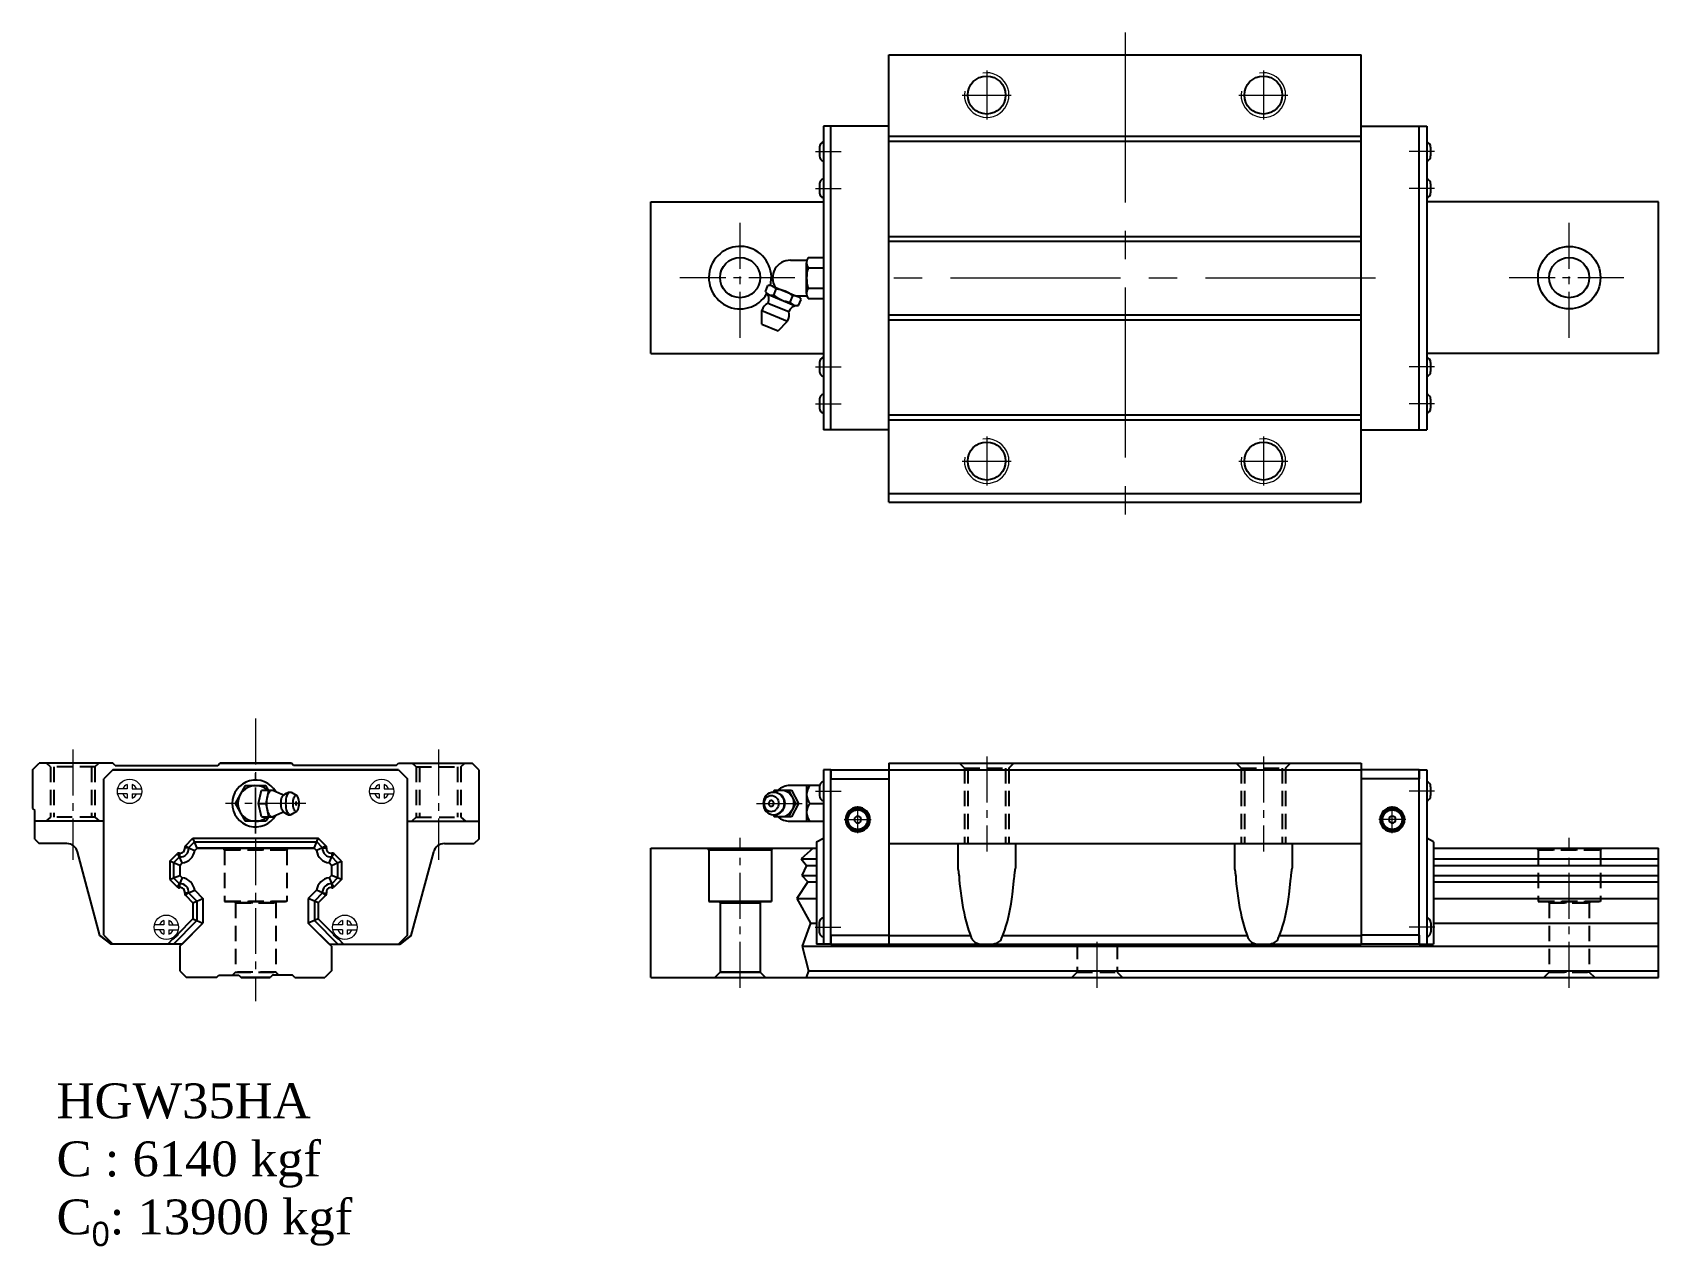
# Model space of a CAD drawing. Extents: x -50 to 314, y -68 to 204.
import ezdxf

# ---------------------------------------------------------------- set-up
doc = ezdxf.new("R2010")
doc.units = 0
doc.header["$LTSCALE"] = 2
doc.header["$MEASUREMENT"] = 0
doc.header["$PDSIZE"] = 0.001
doc.linetypes.add('CENTER2', pattern=[28.575, 19.05, -3.175, 3.175, -3.175])
doc.linetypes.add('DASHED2', pattern=[9.525, 6.35, -3.175])
doc.layers.get('0').update_dxf_attribs({"linetype": 'CONTINUOUS'})
for name, color, linetype, lineweight in [('0.15', 3, 'CONTINUOUS', 15), ('CENTER', 4, 'CENTER2', 20), ('中心線', 4, 'CENTER2', 20), ('指線', 3, 'CONTINUOUS', 15)]:
    doc.layers.add(name, color=color, linetype=linetype, lineweight=lineweight)
doc.layers.add('建構線', color=1, linetype='CONTINUOUS')
doc.layers.add('虛線', color=6, linetype='DASHED2', plot=False)

msp = doc.modelspace()

# ---------------------------------------------------------------- texts
at = {"insert": (-44.61, -31.23), "char_height": 7.8, "width": 100.6095, "attachment_point": 1}
msp.add_mtext('\\A1;{\\fTimes New Roman|b0|i0|c0|p18;HGW35HA\\PC : 6140 kgf\\PC\\fProxy 1|b0|i0|c0|p0;\\H0.7x;\\S^ 0;\\fTimes New Roman|b0|i0|c0|p18;\\H1.429x;: 13900 kgf}', dxfattribs=at)

# ---------------------------------------------------------------- blocks, each defined once
blk = doc.blocks.new('HGW35HA_F')
at = {"ltscale": 0.27}
for p, q in [((-52.9, 40.5), (-52.9, 0)), ((-52.9, 40.5, 6.25), (52.9, 40.5, 6.25)), ((52.9, 40.5), (52.9, 0)), ((-65.9, 39), (-52.9, 39)), ((-65.9, 0), (-65.9, 39)), ((-65.9, 37), (-52.9, 37)), ((-52.9, 39, 6.25), (52.9, 39, 6.25)), ((65.9, 39), (52.9, 39)), ((65.9, 37), (52.9, 37)), ((65.9, 0), (65.9, 39)), ((-52.9, 22.5), (52.9, 22.5)), ((-37.45, 22.5), (-37.45, 16.97)), ((-24.55, 22.5), (-24.55, 16.97)), ((24.55, 22.5), (24.55, 16.97)), ((37.45, 22.5), (37.45, 16.97)), ((-65.9, 2), (-52.9, 2)), ((-65.9, 0), (-52.9, 0)), ((-52.9, 1.93), (-34.63, 1.93)), ((-52.9, 0), (52.9, 0)), ((-27.37, 1.93), (27.37, 1.93)), ((34.63, 1.93), (52.9, 1.93)), ((65.9, 2), (52.9, 2)), ((65.9, 0), (52.9, 0))]:
    blk.add_line(p, q, dxfattribs=at)
for points in [[(-37.45, 16.92), (-37.44, 16.84), (-37.43, 16.72), (-37.42, 16.67), (-37.38, 16.48), (-37.35, 16.3), (-37.29, 15.96), (-37.24, 15.57), (-37.22, 15.43), (-37.2, 15.19), (-37.18, 14.95), (-37.14, 14.46), (-37.06, 13.51), (-36.88, 11.93), (-36.67, 10.3), (-36.58, 9.76), (-36.32, 8.19), (-36.08, 6.98), (-35.87, 6.04), (-35.61, 4.97), (-35.38, 4.15), (-35.07, 3.14), (-34.8, 2.37), (-34.44, 1.45), (-34.35, 1.24), (-34.3, 1.13), (-34.23, 1), (-34.06, 0.77), (-33.9, 0.61), (-33.67, 0.44), (-33.36, 0.27), (-33.11, 0.17), (-32.74, 0.05), (-32.46, 0)], [(-29.6, -0.02), (-29.17, 0.08), (-28.79, 0.21), (-28.51, 0.33), (-28.31, 0.46), (-28.07, 0.64), (-27.91, 0.81), (-27.75, 1.03), (-27.7, 1.14), (-27.65, 1.25), (-27.29, 2.12), (-26.93, 3.13), (-26.68, 3.92), (-26.37, 5.05), (-26.04, 6.42), (-25.81, 7.5), (-25.53, 9.03), (-25.29, 10.61), (-25.22, 11.14), (-25.04, 12.62), (-24.88, 14.15), (-24.84, 14.66), (-24.8, 15.12), (-24.79, 15.33), (-24.77, 15.54), (-24.72, 15.89), (-24.67, 16.2), (-24.65, 16.3), (-24.61, 16.53), (-24.58, 16.69), (-24.56, 16.83), (-24.55, 16.86), (-24.55, 16.94), (-24.56, 16.97), (-24.56, 16.97)], [(24.55, 16.92), (24.56, 16.84), (24.57, 16.72), (24.58, 16.67), (24.62, 16.48), (24.65, 16.3), (24.71, 15.96), (24.76, 15.57), (24.78, 15.43), (24.8, 15.19), (24.82, 14.95), (24.86, 14.46), (24.94, 13.51), (25.12, 11.93), (25.33, 10.3), (25.42, 9.76), (25.68, 8.19), (25.92, 6.98), (26.13, 6.04), (26.39, 4.97), (26.62, 4.15), (26.93, 3.14), (27.2, 2.37), (27.56, 1.45), (27.65, 1.24), (27.7, 1.13), (27.77, 1), (27.94, 0.77), (28.1, 0.61), (28.33, 0.44), (28.64, 0.27), (28.89, 0.17), (29.26, 0.05), (29.54, 0)], [(32.48, 0), (32.83, 0.08), (33.21, 0.21), (33.49, 0.33), (33.69, 0.46), (33.93, 0.64), (34.09, 0.81), (34.25, 1.03), (34.3, 1.14), (34.35, 1.25), (34.71, 2.12), (35.07, 3.13), (35.32, 3.92), (35.63, 5.05), (35.96, 6.42), (36.19, 7.5), (36.47, 9.03), (36.71, 10.61), (36.78, 11.14), (36.96, 12.62), (37.12, 14.15), (37.16, 14.66), (37.2, 15.12), (37.21, 15.33), (37.23, 15.54), (37.28, 15.89), (37.33, 16.2), (37.35, 16.3), (37.39, 16.53), (37.42, 16.69), (37.44, 16.83), (37.45, 16.86), (37.45, 16.94), (37.44, 16.97), (37.44, 16.97)]]:
    blk.add_lwpolyline(points, dxfattribs=at)
at = {"ltscale": 0.27, "extrusion": (0, 0, -1)}
for centre, radius in [((59.9, 27.87), 2.75), ((59.9, 27.87), 2.5), ((-59.9, 27.87), 2.75), ((-59.9, 27.87), 2.5), ((59.9, 27.87), 0.75), ((-59.9, 27.87), 0.75)]:
    blk.add_circle(centre, radius, dxfattribs=at)
at = {"ltscale": 0.27}
for centre in [(-59.9, 27.87), (59.9, 27.87)]:
    blk.add_circle(centre, 2.2, dxfattribs=at)
at = {"layer": '中心線', "ltscale": 0.27}
for p, q in [((-31, 42), (-31, 20.73)), ((31, 42), (31, 20.73)), ((-59.9, 24.87), (-59.9, 30.87)), ((59.9, 24.87), (59.9, 30.87)), ((-62.9, 27.87), (-56.9, 27.87)), ((62.9, 27.87), (56.9, 27.87))]:
    blk.add_line(p, q, dxfattribs=at)
at = {"layer": '虛線', "ltscale": 0.27}
for p, q in [((-36, 39.43, 11.5), (-37.07, 40.5, 11.5)), ((-26, 39.43, 11.5), (-24.93, 40.5, 11.5)), ((26, 39.43, 11.5), (24.93, 40.5, 11.5)), ((36, 39.43, 11.5), (37.07, 40.5, 11.5)), ((-36, 39.43, 11.5), (-26, 39.43, 11.5)), ((-36, 39.43, 11.5), (-36, 22.5, 11.5)), ((-35.25, 39.43, 11.5), (-35.25, 22.5, 11.5)), ((-26.75, 39.43, 11.5), (-26.75, 22.5, 11.5)), ((-26, 39.43, 11.5), (-26, 22.5, 11.5)), ((26, 39.43, 11.5), (26, 22.5, 11.5)), ((26, 39.43, 11.5), (36, 39.43, 11.5)), ((26.75, 39.43, 11.5), (26.75, 22.5, 11.5)), ((35.25, 39.43, 11.5), (35.25, 22.5, 11.5)), ((36, 39.43, 11.5), (36, 22.5, 11.5))]:
    blk.add_line(p, q, dxfattribs=at)

# ---------------------------------------------------------------- linework, layer by layer
for p, q in [((141.92, 199.21, -6.25), (247.72, 199.21, -6.25)), ((141.92, 99.01, -6.25), (141.92, 199.21, -6.25)), ((247.72, 99.01, -6.25), (247.72, 199.21, -6.25)), ((127.22, 183.21, -6.25), (127.22, 115.21, -6.25)), ((262.42, 183.21, -6.25), (262.42, 115.21, -6.25)), ((126.34, 178.56, -7.25), (126.34, 176.56, -7.25)), ((141.92, 180.99, -6.25), (247.72, 180.99, -6.25)), ((141.92, 179.88, -6.25), (247.72, 179.88, -6.25)), ((263.31, 178.56, -7.25), (263.31, 176.56, -7.25)), ((126.34, 170.31, -17.75), (126.34, 168.31, -17.75)), ((263.31, 170.31, -17.75), (263.31, 168.31, -17.75)), ((88.57, 166.31, -6.25), (127.22, 166.31, -6.25)), ((314.37, 166.31, -6.25), (262.42, 166.31, -6.25)), ((314.37, 132.31, -12.5), (314.37, 166.31, -12.5)), ((141.92, 158.55, -6.25), (247.72, 158.55, -6.25)), ((141.92, 157.44, -6.25), (247.72, 157.44, -6.25)), ((141.92, 140.99, -6.25), (247.72, 140.99, -6.25)), ((141.92, 139.88, -6.25), (247.72, 139.88, -6.25)), ((88.57, 132.31, -6.25), (127.22, 132.31, -6.25)), ((314.37, 132.31, -6.25), (262.42, 132.31, -6.25)), ((126.34, 130.31, -17.75), (126.34, 128.31, -17.75)), ((263.31, 130.31, -17.75), (263.31, 128.31, -17.75)), ((126.34, 122.06, -5.25), (126.34, 120.06, -5.25)), ((263.31, 122.06, -5.25), (263.31, 120.06, -5.25)), ((141.92, 118.55, -6.25), (247.72, 118.55, -6.25)), ((141.92, 117.44, -6.25), (247.72, 117.44, -6.25)), ((141.92, 100.91, -6.25), (247.72, 100.91, -6.25)), ((141.92, 99.01, -6.25), (247.72, 99.01, -6.25)), ((127.22, 39, -6.25), (127.22, 0, -6.25)), ((128.92, 39, -6.25), (127.22, 39, -6.25)), ((260.72, 39, -6.25), (262.42, 39, -6.25)), ((262.42, 39, -6.25), (262.42, 0, -6.25)), ((126.34, 35.25, -6.25), (126.34, 33.25, -6.25)), ((263.31, 35.25, -6.25), (263.31, 33.25, -6.25)), ((125.72, 22.87, -6.25), (127.22, 23.74, -6.25)), ((125.72, 22.87, -6.25), (125.72, 0, -6.25)), ((263.92, 22.87, -6.25), (262.42, 23.74, -6.25)), ((263.92, 22.87, -6.25), (263.92, 0, -6.25)), ((126.29, 4.75, -12.5), (126.29, 2.75, -12.5)), ((263.35, 4.75, -12.5), (263.35, 2.75, -12.5)), ((128.92, 0, -6.25), (125.72, 0, -6.25)), ((260.72, 0, -6.25), (263.92, 0, -6.25))]:
    msp.add_line(p, q)
at = {"ltscale": 0.27}
for p, q in [((141.92, 183.21, -6.25), (127.22, 183.21, -6.25)), ((128.92, 115.21, -6.25), (128.92, 183.21, -6.25)), ((247.72, 183.21, -6.25), (262.42, 183.21, -6.25)), ((260.72, 115.21, -6.25), (260.72, 183.21, -6.25)), ((88.57, 132.31, -6.25), (88.57, 166.31, -6.25)), ((141.92, 115.21, -6.25), (127.22, 115.21, -6.25)), ((247.72, 115.21, -6.25), (262.42, 115.21, -6.25)), ((-50, 39, -12.5), (-48.5, 40.5, -12.5)), ((-50, 39, -12.5), (-48.5, 40.5, -12.5)), ((-32, 40.5, -12.5), (-48.5, 40.5, -12.5)), ((-32, 40.5, -12.5), (-48.5, 40.5, -12.5)), ((-31.5, 40, -12.5), (-32, 40.5, -12.5)), ((-31.5, 40, -12.5), (-32, 40.5, -12.5)), ((-8.5, 40, -12.5), (-8, 40.5, -12.5)), ((-8.5, 40, -12.5), (-8, 40.5, -12.5)), ((8, 40.5, -12.5), (-8, 40.5, -12.5)), ((-8, 40.5, -12.5), (8, 40.5, -12.5)), ((8.5, 40, -12.5), (8, 40.5, -12.5)), ((8.5, 40, -12.5), (8, 40.5, -12.5)), ((31.5, 40, -12.5), (32, 40.5, -12.5)), ((31.5, 40, -12.5), (32, 40.5, -12.5)), ((32, 40.5, -12.5), (48.5, 40.5, -12.5)), ((32, 40.5, -12.5), (48.5, 40.5, -12.5)), ((50, 39, -12.5), (48.5, 40.5, -12.5)), ((50, 39, -12.5), (48.5, 40.5, -12.5)), ((-50, 39, -12.5), (-50, 30.4, -12.5)), ((-32, 39, -12.5), (-34, 37, -12.5)), ((-32, 39, -12.5), (-34, 37, -12.5)), ((-34, 2, -12.5), (-34, 37, -12.5)), ((-34, 2, -12.5), (-34, 37, -12.5)), ((-32, 39, -12.5), (32, 39, -12.5)), ((32, 39, -12.5), (-32, 39, -12.5)), ((-31.5, 40, -12.5), (-8.5, 40, -12.5)), ((-31.5, 40, -12.5), (-8.5, 40, -12.5)), ((31.5, 40, -12.5), (8.5, 40, -12.5)), ((31.5, 40, -12.5), (8.5, 40, -12.5)), ((32, 39, -12.5), (34, 37, -12.5)), ((32, 39, -12.5), (34, 37, -12.5)), ((34, 2, -12.5), (34, 37, -12.5)), ((34, 2, -12.5), (34, 37, -12.5)), ((50, 39, -12.5), (50, 30.4, -12.5)), ((50, 39, -12.5), (50, 23.5, -12.5)), ((128.92, 39, -6.25), (128.92, 37, -6.25)), ((128.92, 2, -6.25), (128.92, 37, -6.25)), ((260.72, 39, -6.25), (260.72, 37, -6.25)), ((260.72, 2, -6.25), (260.72, 37, -6.25)), ((-2.31, 35.5, -12.5), (-4.62, 31.5, -12.5)), ((-2.31, 35.5, -12.5), (2.31, 35.5, -12.5)), ((0.64, 31.5, -12.5), (1.3, 34.5, -12.5)), ((1.3, 34.5, -12.5), (4.32, 34.5, -12.5)), ((2.89, 34.5, -12.5), (2.31, 35.5, -12.5)), ((2.33, 31.5, -12.5), (2.99, 34.5, -12.5)), ((2.59, 32.65, -12.5), (2.7, 33.17, -12.5)), ((2.7, 33.17, -12.5), (2.84, 33.62, -12.5)), ((2.84, 33.62, -12.5), (3.01, 33.99, -12.5)), ((3.01, 33.99, -12.5), (3.21, 34.27, -12.5)), ((3.21, 34.27, -12.5), (3.43, 34.44, -12.5)), ((3.43, 34.44, -12.5), (3.65, 34.5, -12.5)), ((3.65, 34.5, -12.5), (3.88, 34.44, -12.5)), ((3.88, 34.44, -12.5), (5.88, 33.54, -12.5)), ((4.38, 34.22, -12.5), (4.32, 34.5, -12.5)), ((5.81, 32.58, -12.5), (5.9, 32.88, -12.5)), ((5.88, 33.54, -12.5), (6.12, 33.44, -12.5)), ((5.9, 32.88, -12.5), (6.01, 33.12, -12.5)), ((6.01, 33.12, -12.5), (6.14, 33.3, -12.5)), ((6.12, 33.44, -12.5), (6.33, 33.45, -12.5)), ((6.14, 33.3, -12.5), (6.28, 33.41, -12.5)), ((6.28, 33.41, -12.5), (6.33, 33.45, -12.5)), ((6.33, 33.45, -12.5), (6.89, 33.81, -12.5)), ((6.72, 33.68, -12.5), (6.89, 33.81, -12.5)), ((6.86, 32.48, -12.5), (6.95, 32.92, -12.5)), ((6.89, 33.81, -12.5), (7.21, 33.98, -12.5)), ((6.95, 32.92, -12.5), (7.07, 33.31, -12.5)), ((7.07, 33.31, -12.5), (7.22, 33.62, -12.5)), ((7.21, 33.98, -12.5), (7.4, 34.03, -12.5)), ((7.22, 33.62, -12.5), (7.39, 33.86, -12.5)), ((7.39, 33.86, -12.5), (7.57, 34, -12.5)), ((7.4, 34.03, -12.5), (7.76, 34.05, -12.5)), ((7.57, 34, -12.5), (7.76, 34.05, -12.5)), ((7.76, 34.05, -12.5), (7.95, 34, -12.5)), ((7.95, 34, -12.5), (9.21, 33.26, -12.5)), ((8.59, 32.77, -12.5), (8.69, 32.99, -12.5)), ((8.69, 32.99, -12.5), (8.81, 33.16, -12.5)), ((8.81, 33.16, -12.5), (8.94, 33.26, -12.5)), ((8.94, 33.26, -12.5), (9.07, 33.29, -12.5)), ((9.07, 33.29, -12.5), (9.21, 33.26, -12.5)), ((9.21, 33.26, -12.5), (9.33, 33.16, -12.5)), ((9.45, 32.99, -12.5), (9.33, 33.16, -12.5)), ((9.56, 32.77, -12.5), (9.45, 32.99, -12.5)), ((114.12, 32.92, -6.25), (113.9, 32.48, -6.25)), ((114.41, 33.31, -6.25), (114.12, 32.92, -6.25)), ((114.37, 32.77, -6.25), (114.62, 32.99, -6.25)), ((114.41, 33.31, -6.25), (114.77, 33.62, -6.25)), ((114.62, 32.99, -6.25), (114.91, 33.16, -6.25)), ((114.77, 33.62, -6.25), (115.18, 33.86, -6.25)), ((114.88, 33.14, -6.25), (114.88, 33.14, -6.25)), ((114.91, 33.16, -6.25), (115.22, 33.26, -6.25)), ((115.18, 33.86, -6.25), (115.62, 34, -6.25)), ((115.22, 33.26, -6.25), (115.54, 33.29, -6.25)), ((115.54, 33.29, -6.25), (115.86, 33.26, -6.25)), ((115.62, 34, -6.25), (116.08, 34.05, -6.25)), ((115.86, 33.26, -6.25), (116.17, 33.16, -6.25)), ((116.18, 34.5, -6.25), (115.94, 34.04, -6.25)), ((116.08, 34.05, -6.25), (116.54, 34, -6.25)), ((116.17, 33.16, -6.25), (116.46, 32.99, -6.25)), ((116.18, 34.5, -6.25), (120.08, 34.5, -6.25)), ((116.31, 34.03, -6.25), (116.72, 34.27, -6.25)), ((116.46, 32.99, -6.25), (116.71, 32.77, -6.25)), ((116.54, 34, -6.25), (116.69, 33.98, -6.25)), ((116.54, 34, -6.25), (116.98, 33.86, -6.25)), ((116.69, 33.98, -6.25), (117.12, 33.83, -6.25)), ((116.72, 34.27, -6.25), (117.24, 34.44, -6.25)), ((116.98, 33.86, -6.25), (117.39, 33.62, -6.25)), ((117.12, 33.83, -6.25), (117.53, 33.6, -6.25)), ((117.24, 34.44, -6.25), (117.78, 34.5, -6.25)), ((117.39, 33.62, -6.25), (117.75, 33.31, -6.25)), ((117.53, 33.6, -6.25), (117.88, 33.29, -6.25)), ((117.75, 33.31, -6.25), (118.04, 32.92, -6.25)), ((117.78, 34.5, -6.25), (118.33, 34.44, -6.25)), ((117.88, 33.29, -6.25), (118.17, 32.9, -6.25)), ((118.04, 32.92, -6.25), (118.26, 32.48, -6.25)), ((118.17, 32.9, -6.25), (118.39, 32.47, -6.25)), ((118.33, 34.44, -6.25), (118.85, 34.27, -6.25)), ((118.85, 34.27, -6.25), (119.32, 33.99, -6.25)), ((119.32, 33.99, -6.25), (119.74, 33.62, -6.25)), ((119.38, 34.5, -6.25), (120.99, 31.5, -6.25)), ((126.37, 35.5, -6.25), (119.71, 35.5, -6.25)), ((119.74, 33.62, -6.25), (120.09, 33.17, -6.25)), ((120.08, 34.5, -6.25), (121.68, 31.5, -6.25)), ((120.09, 33.17, -6.25), (120.35, 32.65, -6.25)), ((123.46, 35.5, -6.25), (123.46, 27.5, -6.25)), ((-50, 30.4, -12.5), (-49.5, 29.9, -12.5)), ((-49.5, 23.5, -12.5), (-49.5, 29.9, -12.5)), ((-4.62, 31.5, -12.5), (-2.31, 27.5, -12.5)), ((0.64, 31.5, -12.5), (2.33, 31.5, -12.5)), ((1.3, 28.5, -12.5), (0.64, 31.5, -12.5)), ((2.99, 28.5, -12.5), (2.33, 31.5, -12.5)), ((2.5, 31.5, -12.5), (2.53, 32.09, -12.5)), ((2.53, 30.91, -12.5), (2.5, 31.5, -12.5)), ((2.53, 32.09, -12.5), (2.59, 32.65, -12.5)), ((2.59, 30.35, -12.5), (2.53, 30.91, -12.5)), ((2.7, 29.83, -12.5), (2.59, 30.35, -12.5)), ((2.84, 29.38, -12.5), (2.7, 29.83, -12.5)), ((3.01, 29.01, -12.5), (2.84, 29.38, -12.5)), ((3.88, 28.56, -12.5), (5.88, 29.46, -12.5)), ((5.68, 31.5, -12.5), (5.7, 31.88, -12.5)), ((5.7, 31.12, -12.5), (5.68, 31.5, -12.5)), ((5.7, 31.88, -12.5), (5.74, 32.25, -12.5)), ((5.74, 30.75, -12.5), (5.7, 31.12, -12.5)), ((5.74, 32.25, -12.5), (5.81, 32.58, -12.5)), ((5.81, 30.42, -12.5), (5.74, 30.75, -12.5)), ((5.9, 30.12, -12.5), (5.81, 30.42, -12.5)), ((5.88, 29.46, -12.5), (6.12, 29.56, -12.5)), ((6.01, 29.88, -12.5), (5.9, 30.12, -12.5)), ((6.14, 29.7, -12.5), (6.01, 29.88, -12.5)), ((6.07, 29.56, -12.5), (6.12, 29.56, -12.5)), ((6.12, 29.56, -12.5), (6.33, 29.55, -12.5)), ((6.14, 29.7, -12.5), (6.28, 29.59, -12.5)), ((6.28, 29.59, -12.5), (6.33, 29.55, -12.5)), ((6.33, 29.55, -12.5), (6.89, 29.19, -12.5)), ((6.79, 31.5, -12.5), (6.81, 32, -12.5)), ((6.81, 31, -12.5), (6.79, 31.5, -12.5)), ((6.81, 32, -12.5), (6.86, 32.48, -12.5)), ((6.86, 30.52, -12.5), (6.81, 31, -12.5)), ((6.95, 30.08, -12.5), (6.86, 30.52, -12.5)), ((6.89, 29.19, -12.5), (7.21, 29.02, -12.5)), ((7.07, 29.69, -12.5), (6.95, 30.08, -12.5)), ((7.22, 29.38, -12.5), (7.07, 29.69, -12.5)), ((7.39, 29.14, -12.5), (7.22, 29.38, -12.5)), ((7.95, 29, -12.5), (9.21, 29.74, -12.5)), ((8.39, 31.5, -12.5), (8.4, 31.85, -12.5)), ((8.4, 31.15, -12.5), (8.39, 31.5, -12.5)), ((8.4, 31.85, -12.5), (8.44, 32.19, -12.5)), ((8.44, 30.81, -12.5), (8.4, 31.15, -12.5)), ((8.44, 32.19, -12.5), (8.5, 32.5, -12.5)), ((8.5, 30.5, -12.5), (8.44, 30.81, -12.5)), ((8.5, 32.5, -12.5), (8.59, 32.77, -12.5)), ((8.59, 30.23, -12.5), (8.5, 30.5, -12.5)), ((8.69, 30.01, -12.5), (8.59, 30.23, -12.5)), ((8.81, 29.84, -12.5), (8.69, 30.01, -12.5)), ((8.8, 29.86, -12.5), (8.8, 29.86, -12.5)), ((8.81, 29.84, -12.5), (8.94, 29.74, -12.5)), ((8.94, 29.74, -12.5), (9.07, 29.71, -12.5)), ((9.07, 29.71, -12.5), (9.21, 29.74, -12.5)), ((9.21, 29.74, -12.5), (9.33, 29.84, -12.5)), ((9.33, 29.84, -12.5), (9.45, 30.01, -12.5)), ((9.45, 30.01, -12.5), (9.56, 30.23, -12.5)), ((9.64, 32.5, -12.5), (9.56, 32.77, -12.5)), ((9.56, 30.23, -12.5), (9.64, 30.5, -12.5)), ((9.7, 32.19, -12.5), (9.64, 32.5, -12.5)), ((9.64, 30.5, -12.5), (9.7, 30.81, -12.5)), ((9.74, 31.85, -12.5), (9.7, 32.19, -12.5)), ((9.7, 30.81, -12.5), (9.74, 31.15, -12.5)), ((9.76, 31.5, -12.5), (9.74, 31.85, -12.5)), ((9.74, 31.15, -12.5), (9.76, 31.5, -12.5)), ((113.77, 32, -6.25), (113.72, 31.5, -6.25)), ((113.72, 31.5, -6.25), (113.77, 31, -6.25)), ((113.9, 32.48, -6.25), (113.77, 32, -6.25)), ((113.77, 31, -6.25), (113.9, 30.52, -6.25)), ((113.92, 31.85, -6.25), (113.89, 31.5, -6.25)), ((113.89, 31.5, -6.25), (113.92, 31.15, -6.25)), ((113.9, 30.52, -6.25), (114.12, 30.08, -6.25)), ((114.01, 32.19, -6.25), (113.92, 31.85, -6.25)), ((113.92, 31.15, -6.25), (114.01, 30.81, -6.25)), ((114.16, 32.5, -6.25), (114.01, 32.19, -6.25)), ((114.01, 30.81, -6.25), (114.16, 30.5, -6.25)), ((114.12, 30.08, -6.25), (114.41, 29.69, -6.25)), ((114.37, 32.77, -6.25), (114.16, 32.5, -6.25)), ((114.16, 30.5, -6.25), (114.37, 30.23, -6.25)), ((114.37, 30.23, -6.25), (114.62, 30.01, -6.25)), ((114.41, 29.69, -6.25), (114.77, 29.38, -6.25)), ((114.62, 30.01, -6.25), (114.91, 29.84, -6.25)), ((114.77, 29.38, -6.25), (115.18, 29.14, -6.25)), ((114.88, 29.86, -6.25), (114.88, 29.86, -6.25)), ((114.91, 29.84, -6.25), (115.22, 29.74, -6.25)), ((115.22, 29.74, -6.25), (115.54, 29.71, -6.25)), ((115.54, 29.71, -6.25), (115.86, 29.74, -6.25)), ((115.86, 29.74, -6.25), (116.17, 29.84, -6.25)), ((116.17, 29.84, -6.25), (116.46, 30.01, -6.25)), ((116.46, 30.01, -6.25), (116.71, 30.23, -6.25)), ((116.69, 29.02, -6.25), (117.12, 29.17, -6.25)), ((116.71, 32.77, -6.25), (116.92, 32.5, -6.25)), ((116.92, 30.5, -6.25), (116.71, 30.23, -6.25)), ((116.92, 32.5, -6.25), (117.07, 32.19, -6.25)), ((117.07, 30.81, -6.25), (116.92, 30.5, -6.25)), ((116.98, 29.14, -6.25), (117.39, 29.38, -6.25)), ((117.07, 32.19, -6.25), (117.16, 31.85, -6.25)), ((117.16, 31.15, -6.25), (117.07, 30.81, -6.25)), ((117.12, 29.17, -6.25), (117.53, 29.4, -6.25)), ((117.16, 31.85, -6.25), (117.2, 31.5, -6.25)), ((117.2, 31.5, -6.25), (117.16, 31.15, -6.25)), ((117.39, 29.38, -6.25), (117.75, 29.69, -6.25)), ((117.53, 29.4, -6.25), (117.88, 29.71, -6.25)), ((118.04, 30.08, -6.25), (117.75, 29.69, -6.25)), ((118.17, 30.1, -6.25), (117.88, 29.71, -6.25)), ((118.26, 30.52, -6.25), (118.04, 30.08, -6.25)), ((118.39, 30.53, -6.25), (118.17, 30.1, -6.25)), ((118.26, 32.48, -6.25), (118.4, 32, -6.25)), ((118.4, 31, -6.25), (118.26, 30.52, -6.25)), ((118.39, 32.47, -6.25), (118.52, 31.99, -6.25)), ((118.52, 31.01, -6.25), (118.39, 30.53, -6.25)), ((118.4, 32, -6.25), (118.44, 31.5, -6.25)), ((118.44, 31.5, -6.25), (118.4, 31, -6.25)), ((118.52, 31.99, -6.25), (118.56, 31.5, -6.25)), ((118.56, 31.5, -6.25), (118.52, 31.01, -6.25)), ((119.32, 29.01, -6.25), (119.74, 29.38, -6.25)), ((120.99, 31.5, -6.25), (119.38, 28.5, -6.25)), ((120.09, 29.83, -6.25), (119.74, 29.38, -6.25)), ((121.68, 31.5, -6.25), (120.08, 28.5, -6.25)), ((120.35, 30.35, -6.25), (120.09, 29.83, -6.25)), ((120.35, 32.65, -6.25), (120.5, 32.09, -6.25)), ((120.5, 30.91, -6.25), (120.35, 30.35, -6.25)), ((120.5, 32.09, -6.25), (120.56, 31.5, -6.25)), ((120.56, 31.5, -6.25), (120.5, 30.91, -6.25)), ((120.99, 31.5, -6.25), (121.68, 31.5, -6.25)), ((124.24, 31.5, -6.25), (127.22, 31.5, -6.25)), ((-34, 27.5, -12.5), (-49.5, 27.5, -12.5)), ((2.31, 27.5, -12.5), (-2.31, 27.5, -12.5)), ((1.3, 28.5, -12.5), (4.32, 28.5, -12.5)), ((2.89, 28.5, -12.5), (2.31, 27.5, -12.5)), ((3.21, 28.73, -12.5), (3.01, 29.01, -12.5)), ((3.21, 28.73, -12.5), (3.43, 28.56, -12.5)), ((3.43, 28.56, -12.5), (3.65, 28.5, -12.5)), ((3.65, 28.5, -12.5), (3.88, 28.56, -12.5)), ((4.32, 28.5, -12.5), (4.38, 28.78, -12.5)), ((7.21, 29.02, -12.5), (7.4, 28.97, -12.5)), ((7.39, 29.14, -12.5), (7.57, 29, -12.5)), ((7.4, 28.97, -12.5), (7.76, 28.95, -12.5)), ((7.57, 29, -12.5), (7.76, 28.95, -12.5)), ((7.76, 28.95, -12.5), (7.95, 29, -12.5)), ((34, 27.5, -12.5), (49.5, 27.5, -12.5)), ((115.18, 29.14, -6.25), (115.62, 29, -6.25)), ((115.62, 29, -6.25), (116.08, 28.95, -6.25)), ((115.94, 28.96, -6.25), (116.18, 28.5, -6.25)), ((116.08, 28.95, -6.25), (116.54, 29, -6.25)), ((120.08, 28.5, -6.25), (116.18, 28.5, -6.25)), ((116.31, 28.97, -6.25), (116.72, 28.73, -6.25)), ((116.54, 29, -6.25), (116.98, 29.14, -6.25)), ((116.54, 29, -6.25), (116.69, 29.02, -6.25)), ((116.72, 28.73, -6.25), (117.24, 28.56, -6.25)), ((117.24, 28.56, -6.25), (117.78, 28.5, -6.25)), ((117.78, 28.5, -6.25), (118.33, 28.56, -6.25)), ((118.33, 28.56, -6.25), (118.85, 28.73, -6.25)), ((118.85, 28.73, -6.25), (119.32, 29.01, -6.25)), ((119.71, 27.5, -6.25), (127.22, 27.5, -6.25)), ((-49.5, 23.5, -12.5), (-48.5, 22.5, -12.5)), ((-42.31, 22.5, -12.5), (-48.5, 22.5, -12.5)), ((-15.75, 22.03, -12.5), (-14.04, 23.74, -12.5)), ((-15.75, 22.03, -12.5), (-15.01, 21.54, -12.5)), ((-15.01, 21.54, -12.5), (-13.68, 22.87, -12.5)), ((-14.04, 23.74, -12.5), (14.04, 23.74, -12.5)), ((-13.68, 22.87, -12.5), (-14.04, 23.74, -12.5)), ((-13.68, 22.87, -12.5), (13.68, 22.87, -12.5)), ((-13.11, 21.5, -12.5), (-13.68, 22.87, -12.5)), ((13.11, 21.5, -12.5), (13.68, 22.87, -12.5)), ((13.68, 22.87, -12.5), (14.04, 23.74, -12.5)), ((15.01, 21.54, -12.5), (13.68, 22.87, -12.5)), ((15.75, 22.03, -12.5), (14.04, 23.74, -12.5)), ((15.75, 22.03, -12.5), (15.01, 21.54, -12.5)), ((42.31, 22.5, -12.5), (48.5, 22.5, -12.5)), ((42.31, 22.5, -12.5), (49, 22.5, -12.5)), ((50, 23.5, -12.5), (49, 22.5, -12.5)), ((-34.88, 1.93, -12.5), (-39.9, 20.65, -12.5)), ((-34.88, 1.93, -12.5), (-39.9, 20.65, -12.5)), ((-19.24, 18.54, -12.5), (-17.52, 20.25, -12.5)), ((-19.24, 18.54, -12.5), (-19.24, 14.45, -12.5)), ((-18.37, 18.18, -12.5), (-19.24, 18.54, -12.5)), ((-18.37, 18.18, -12.5), (-17.04, 19.51, -12.5)), ((-17.04, 19.51, -12.5), (-17.52, 20.25, -12.5)), ((-17.07, 20.39, -12.5), (-17.04, 19.51, -12.5)), ((-16.45, 18.16, -12.5), (-17.04, 19.51, -12.5)), ((-15.01, 21.54, -12.5), (-15.89, 21.57, -12.5)), ((-15.01, 21.54, -12.5), (-13.65, 20.96, -12.5)), ((-13.65, 20.96, -12.5), (-13.11, 21.5, -12.5)), ((-13.65, 20.96, -12.5), (-13.11, 21.5, -12.5)), ((-13.65, 20.96, -12.5), (-13.11, 21.5, -12.5)), ((-13.65, 20.96, -12.5), (-13.11, 21.5, -12.5)), ((-13.65, 20.96, -12.5), (-13.11, 21.5, -12.5)), ((-13.65, 20.96, -12.5), (-13.11, 21.5, -12.5)), ((-13.11, 21.5, -12.5), (13.11, 21.5, -12.5)), ((13.11, 21.5, -12.5), (-13.11, 21.5, -12.5)), ((-13.11, 21.5, -12.5), (13.11, 21.5, -12.5)), ((13.11, 21.5, -12.5), (-13.11, 21.5, -12.5)), ((13.11, 21.5, -12.5), (-13.11, 21.5, -12.5)), ((-13.11, 21.5, -12.5), (13.11, 21.5, -12.5)), ((13.65, 20.96, -12.5), (13.11, 21.5, -12.5)), ((13.65, 20.96, -12.5), (13.11, 21.5, -12.5)), ((13.65, 20.96, -12.5), (13.11, 21.5, -12.5)), ((13.65, 20.96, -12.5), (13.11, 21.5, -12.5)), ((13.65, 20.96, -12.5), (13.11, 21.5, -12.5)), ((13.65, 20.96, -12.5), (13.11, 21.5, -12.5)), ((15.01, 21.54, -12.5), (13.65, 20.96, -12.5)), ((15.01, 21.54, -12.5), (15.89, 21.57, -12.5)), ((16.45, 18.16, -12.5), (17.04, 19.51, -12.5)), ((17.07, 20.39, -12.5), (17.04, 19.51, -12.5)), ((17.04, 19.51, -12.5), (17.52, 20.25, -12.5)), ((18.37, 18.18, -12.5), (17.04, 19.51, -12.5)), ((19.24, 18.54, -12.5), (17.52, 20.25, -12.5)), ((18.37, 18.18, -12.5), (19.24, 18.54, -12.5)), ((19.24, 18.54, -12.5), (19.24, 14.45, -12.5)), ((34.88, 1.93, -12.5), (39.9, 20.65, -12.5)), ((34.88, 1.93, -12.5), (39.9, 20.65, -12.5)), ((88.57, 21.5, -12.5), (125.72, 21.5, -12.5)), ((88.57, -7.5, -12.5), (88.57, 21.5, -12.5)), ((101.57, 21.1, -12.5), (101.33, 21.5, -12.5)), ((101.57, 21.1, -12.5), (101.33, 21.5, -12.5)), ((101.57, 21.1, -12.5), (101.57, 9.5, -12.5)), ((101.57, 21.1, -12.5), (101.57, 9.5, -12.5)), ((115.57, 21.1, -12.5), (101.57, 21.1, -12.5)), ((101.57, 21.1, -12.5), (115.57, 21.1, -12.5)), ((115.57, 21.1, -12.5), (115.8, 21.5, -12.5)), ((115.57, 21.1, -12.5), (115.8, 21.5, -12.5)), ((115.57, 21.1, -12.5), (115.57, 9.5, -12.5)), ((115.57, 21.1, -12.5), (115.57, 9.5, -12.5)), ((122.28, 19.08, -12.5), (125.72, 19.08, -12.5)), ((263.92, 21.5, -12.5), (314.37, 21.5, -12.5)), ((263.92, 19.08, -12.5), (314.37, 19.08, -12.5)), ((314.37, -7.5, -12.5), (314.37, 21.5, -12.5)), ((-19.24, 14.45, -12.5), (-18.37, 14.81, -12.5)), ((-18.37, 18.18, -12.5), (-18.37, 14.81, -12.5)), ((-17, 17.61, -12.5), (-18.37, 18.18, -12.5)), ((-18.37, 14.81, -12.5), (-17, 15.38, -12.5)), ((-18.37, 14.81, -12.5), (-17.05, 13.49, -12.5)), ((-16.47, 14.85, -12.5), (-17.05, 13.49, -12.5)), ((-17, 17.61, -12.5), (-16.45, 18.16, -12.5)), ((-17, 17.61, -12.5), (-16.45, 18.16, -12.5)), ((-17, 17.61, -12.5), (-16.45, 18.16, -12.5)), ((-17, 17.61, -12.5), (-16.45, 18.16, -12.5)), ((-17, 17.61, -12.5), (-16.45, 18.16, -12.5)), ((-17, 17.61, -12.5), (-16.45, 18.16, -12.5)), ((-17, 17.61, -12.5), (-17, 15.38, -12.5)), ((-17, 17.61, -12.5), (-17, 15.38, -12.5)), ((-17, 17.61, -12.5), (-17, 15.38, -12.5)), ((-17, 17.61, -12.5), (-17, 15.38, -12.5)), ((-17, 17.61, -12.5), (-17, 15.38, -12.5)), ((-17, 17.61, -12.5), (-17, 15.38, -12.5)), ((-17, 15.38, -12.5), (-16.47, 14.85, -12.5)), ((-17, 15.38, -12.5), (-16.47, 14.85, -12.5)), ((-17, 15.38, -12.5), (-16.47, 14.85, -12.5)), ((-17, 15.38, -12.5), (-16.47, 14.85, -12.5)), ((-17, 15.38, -12.5), (-16.47, 14.85, -12.5)), ((-17, 15.38, -12.5), (-16.47, 14.85, -12.5)), ((17, 17.61, -12.5), (16.45, 18.16, -12.5)), ((17, 17.61, -12.5), (16.45, 18.16, -12.5)), ((17, 17.61, -12.5), (16.45, 18.16, -12.5)), ((17, 17.61, -12.5), (16.45, 18.16, -12.5)), ((17, 17.61, -12.5), (16.45, 18.16, -12.5)), ((17, 17.61, -12.5), (16.45, 18.16, -12.5)), ((17, 15.38, -12.5), (16.47, 14.85, -12.5)), ((17, 15.38, -12.5), (16.47, 14.85, -12.5)), ((17, 15.38, -12.5), (16.47, 14.85, -12.5)), ((17, 15.38, -12.5), (16.47, 14.85, -12.5)), ((17, 15.38, -12.5), (16.47, 14.85, -12.5)), ((17, 15.38, -12.5), (16.47, 14.85, -12.5)), ((16.47, 14.85, -12.5), (17.05, 13.49, -12.5)), ((17, 17.61, -12.5), (18.37, 18.18, -12.5)), ((17, 17.61, -12.5), (17, 15.38, -12.5)), ((17, 17.61, -12.5), (17, 15.38, -12.5)), ((17, 17.61, -12.5), (17, 15.38, -12.5)), ((17, 17.61, -12.5), (17, 15.38, -12.5)), ((17, 17.61, -12.5), (17, 15.38, -12.5)), ((17, 17.61, -12.5), (17, 15.38, -12.5)), ((18.37, 14.81, -12.5), (17, 15.38, -12.5)), ((18.37, 14.81, -12.5), (17.05, 13.49, -12.5)), ((18.37, 18.18, -12.5), (18.37, 14.81, -12.5)), ((19.24, 14.45, -12.5), (18.37, 14.81, -12.5)), ((122.37, 15.38, -12.5), (125.72, 15.38, -12.5)), ((123.47, 17.61, -12.5), (125.72, 17.61, -12.5)), ((263.92, 17.61, -12.5), (314.37, 17.61, -12.5)), ((263.92, 15.38, -12.5), (314.37, 15.38, -12.5)), ((-19.24, 14.45, -12.5), (-17.53, 12.75, -12.5)), ((-17.53, 12.75, -12.5), (-17.05, 13.49, -12.5)), ((-17.05, 13.49, -12.5), (-17.08, 12.61, -12.5)), ((-15.01, 11.45, -12.5), (-15.89, 11.42, -12.5)), ((-15.75, 10.97, -12.5), (-15.01, 11.45, -12.5)), ((-15.75, 10.97, -12.5), (-14.04, 9.25, -12.5)), ((-15.01, 11.45, -12.5), (-13.65, 12.03, -12.5)), ((-15.01, 11.45, -12.5), (-13.17, 9.61, -12.5)), ((-13.65, 12.03, -12.5), (-11.8, 10.18, -12.5)), ((-13.65, 12.03, -12.5), (-11.8, 10.18, -12.5)), ((-13.65, 12.03, -12.5), (-11.8, 10.18, -12.5)), ((-13.65, 12.03, -12.5), (-11.8, 10.18, -12.5)), ((-13.65, 12.03, -12.5), (-11.8, 10.18, -12.5)), ((-13.65, 12.03, -12.5), (-11.8, 10.18, -12.5)), ((13.65, 12.03, -12.5), (11.8, 10.18, -12.5)), ((13.65, 12.03, -12.5), (11.8, 10.18, -12.5)), ((13.65, 12.03, -12.5), (11.8, 10.18, -12.5)), ((13.65, 12.03, -12.5), (11.8, 10.18, -12.5)), ((13.65, 12.03, -12.5), (11.8, 10.18, -12.5)), ((13.65, 12.03, -12.5), (11.8, 10.18, -12.5)), ((15.01, 11.45, -12.5), (13.17, 9.61, -12.5)), ((15.01, 11.45, -12.5), (13.65, 12.03, -12.5)), ((15.75, 10.97, -12.5), (14.04, 9.25, -12.5)), ((15.01, 11.45, -12.5), (15.89, 11.42, -12.5)), ((15.75, 10.97, -12.5), (15.01, 11.45, -12.5)), ((17.05, 13.49, -12.5), (17.08, 12.61, -12.5)), ((17.53, 12.75, -12.5), (17.05, 13.49, -12.5)), ((19.24, 14.45, -12.5), (17.53, 12.75, -12.5)), ((123.72, 13.92, -12.5), (125.72, 13.92, -12.5)), ((263.92, 13.92, -12.5), (314.37, 13.92, -12.5)), ((-14.04, 9.25, -12.5), (-13.17, 9.61, -12.5)), ((-14.04, 9.25, -12.5), (-14.04, 5.63, -12.5)), ((-13.17, 9.61, -12.5), (-11.8, 10.18, -12.5)), ((-13.17, 9.61, -12.5), (-13.17, 5.27, -12.5)), ((-11.8, 10.18, -12.5), (-11.8, 4.7, -12.5)), ((-11.8, 10.18, -12.5), (-11.8, 4.7, -12.5)), ((-11.8, 10.18, -12.5), (-11.8, 4.7, -12.5)), ((-11.8, 10.18, -12.5), (-11.8, 4.7, -12.5)), ((-11.8, 10.18, -12.5), (-11.8, 4.7, -12.5)), ((-11.8, 10.18, -12.5), (-11.8, 4.7, -12.5)), ((11.8, 10.18, -12.5), (11.8, 4.7, -12.5)), ((11.8, 10.18, -12.5), (11.8, 4.7, -12.5)), ((11.8, 10.18, -12.5), (11.8, 4.7, -12.5)), ((11.8, 10.18, -12.5), (11.8, 4.7, -12.5)), ((11.8, 10.18, -12.5), (11.8, 4.7, -12.5)), ((11.8, 10.18, -12.5), (11.8, 4.7, -12.5)), ((13.17, 9.61, -12.5), (11.8, 10.18, -12.5)), ((13.17, 9.61, -12.5), (13.17, 5.27, -12.5)), ((14.04, 9.25, -12.5), (13.17, 9.61, -12.5)), ((14.04, 9.25, -12.5), (14.04, 5.63, -12.5)), ((101.57, 9.5, -12.5), (115.57, 9.5, -12.5)), ((115.57, 9.5, -12.5), (101.57, 9.5, -12.5)), ((103.77, 9.5, -12.5), (104.07, 9.2, -12.5)), ((103.77, 9.5, -12.5), (104.07, 9.2, -12.5)), ((104.07, 9.2, -12.5), (113.07, 9.2, -12.5)), ((113.07, 9.2, -12.5), (104.07, 9.2, -12.5)), ((104.07, 9.2, -12.5), (104.07, -6.3, -12.5)), ((104.07, 9.2, -12.5), (104.07, -6.3, -12.5)), ((113.37, 9.5, -12.5), (113.07, 9.2, -12.5)), ((113.37, 9.5, -12.5), (113.07, 9.2, -12.5)), ((113.07, 9.2, -12.5), (113.07, -6.3, -12.5)), ((113.07, 9.2, -12.5), (113.07, -6.3, -12.5)), ((121.26, 10.18, -12.5), (125.72, 10.18, -12.5)), ((263.92, 10.18, -12.5), (314.37, 10.18, -12.5)), ((-18.44, 0, -12.5), (-13.17, 5.27, -12.5)), ((-17.38, 2.29, -12.5), (-14.04, 5.63, -12.5)), ((-17, -0.5, -12.5), (-11.8, 4.7, -12.5)), ((-16.5, 0, -12.5), (-11.8, 4.7, -12.5)), ((-14.04, 5.63, -12.5), (-13.17, 5.27, -12.5)), ((-13.17, 5.27, -12.5), (-11.8, 4.7, -12.5)), ((13.17, 5.27, -12.5), (11.8, 4.7, -12.5)), ((17, -0.5, -12.5), (11.8, 4.7, -12.5)), ((16.5, 0, -12.5), (11.8, 4.7, -12.5)), ((14.04, 5.63, -12.5), (13.17, 5.27, -12.5)), ((18.44, 0, -12.5), (13.17, 5.27, -12.5)), ((17.38, 2.29, -12.5), (14.04, 5.63, -12.5)), ((124.32, 4.7, -12.5), (125.72, 4.7, -12.5)), ((263.92, 4.7, -12.5), (314.37, 4.7, -12.5)), ((-34.88, 1.93, -12.5), (-32.37, 0, -12.5)), ((-32.37, 0, -12.5), (-34.88, 1.93, -12.5)), ((-34, 2, -12.5), (-32, 0, -12.5)), ((-34, 2, -12.5), (-32, 0, -12.5)), ((-24, 0, -12.5), (-32.37, 0, -12.5)), ((-24, 0, -12.5), (-32.37, 0, -12.5)), ((-16.5, 0, -12.5), (-32, 0, -12.5)), ((-16.5, 0, -12.5), (-32, 0, -12.5)), ((-19.67, 0, -12.5), (-18.54, 1.13, -12.5)), ((16.5, 0, -12.5), (32, 0, -12.5)), ((16.5, 0, -12.5), (32, 0, -12.5)), ((19.67, 0, -12.5), (18.54, 1.13, -12.5)), ((24, 0, -12.5), (32.37, 0, -12.5)), ((24, 0, -12.5), (32.37, 0, -12.5)), ((34, 2, -12.5), (32, 0, -12.5)), ((34, 2, -12.5), (32, 0, -12.5)), ((32.37, 0, -12.5), (34.88, 1.93, -12.5)), ((34.88, 1.93, -12.5), (32.37, 0, -12.5)), ((128.92, 2, -6.25), (128.92, 0, -6.25)), ((260.72, 2, -6.25), (260.72, 0, -6.25)), ((-17, -0.5, -12.5), (-17, -6, -12.5)), ((-17, -0.5, -12.5), (-17, -6, -12.5)), ((17, -0.5, -12.5), (17, -6, -12.5)), ((17, -0.5, -12.5), (17, -6, -12.5)), ((122.45, -0.5, -12.5), (314.37, -0.5, -12.5)), ((-17, -6, -12.5), (-15.5, -7.5, -12.5)), ((-17, -6, -12.5), (-15.5, -7.5, -12.5)), ((-8.75, -7.5, -12.5), (-8.25, -7, -12.5)), ((-8.75, -7.5, -12.5), (-8.25, -7, -12.5)), ((-8.25, -7, -12.5), (-3.75, -7, -12.5)), ((-8.25, -7, -12.5), (-3.75, -7, -12.5)), ((-3.75, -7, -12.5), (-3.25, -7.5, -12.5)), ((-3.75, -7, -12.5), (-3.25, -7.5, -12.5)), ((3.75, -7, -12.5), (3.25, -7.5, -12.5)), ((3.75, -7, -12.5), (3.25, -7.5, -12.5)), ((8.25, -7, -12.5), (3.75, -7, -12.5)), ((8.25, -7, -12.5), (3.75, -7, -12.5)), ((8.75, -7.5, -12.5), (8.25, -7, -12.5)), ((8.75, -7.5, -12.5), (8.25, -7, -12.5)), ((17, -6, -12.5), (15.5, -7.5, -12.5)), ((17, -6, -12.5), (15.5, -7.5, -12.5)), ((102.87, -7.5, -12.5), (104.07, -6.3, -12.5)), ((104.07, -6.3, -12.5), (113.07, -6.3, -12.5)), ((113.07, -6.3, -12.5), (104.07, -6.3, -12.5)), ((113.07, -6.3, -12.5), (114.27, -7.5, -12.5)), ((123.89, -6, -12.5), (314.37, -6, -12.5)), ((-8.75, -7.5, -12.5), (-15.5, -7.5, -12.5)), ((-8.75, -7.5, -12.5), (-15.5, -7.5, -12.5)), ((-3.25, -7.5, -12.5), (3.25, -7.5, -12.5)), ((3.25, -7.5, -12.5), (-3.25, -7.5, -12.5)), ((8.75, -7.5, -12.5), (15.5, -7.5, -12.5)), ((8.75, -7.5, -12.5), (15.5, -7.5, -12.5)), ((88.57, -7.5, -12.5), (314.37, -7.5, -12.5))]:
    msp.add_line(p, q, dxfattribs=at)
at = {"linetype": 'Continuous'}
for p, q in [((119.86, 153.21, -6.25), (123.53, 153.21, -6.25)), ((123.8, 153.81, -6.25), (127.22, 153.81, -6.25)), ((123.46, 145.76, -6.25), (123.46, 152.66, -6.25)), ((123.8, 151.51, -6.25), (127.22, 151.51, -6.25)), ((114.23, 146.13, -6.25), (114.8, 147.52, -6.25)), ((115.84, 147.41, -6.25), (121.42, 145.09, -6.25)), ((116.09, 145.36, -6.25), (116.66, 146.75, -6.25)), ((123.8, 146.91, -6.25), (127.22, 146.91, -6.25)), ((115.02, 143.54, -6.25), (119.27, 141.78, -6.25)), ((115.05, 145.48, -6.25), (120.62, 143.16, -6.25)), ((119.81, 143.82, -6.25), (120.38, 145.21, -6.25)), ((121, 145.21, -6.25), (123.53, 145.21, -6.25)), ((121.67, 143.05, -6.25), (122.24, 144.44, -6.25)), ((123.8, 144.61, -6.25), (127.22, 144.61, -6.25)), ((113.46, 138.88, -6.25), (113.46, 141.91, -6.25)), ((113.46, 141.91, -6.25), (119.22, 139.52, -6.25)), ((113.46, 138.88, -6.25), (117.08, 137.38, -6.25)), ((117.08, 137.38, -6.25), (119.22, 139.52, -6.25))]:
    msp.add_line(p, q, dxfattribs=at)
at = {"ltscale": 0.27}
for points, elevation in [([(8.95, 31.5), (8.99, 31.28), (9.02, 31.22), (9.05, 31.19), (9.09, 31.19), (9.13, 31.22), (9.16, 31.28), (9.19, 31.41), (9.19, 31.5), (9.16, 31.72), (9.12, 31.78), (9.09, 31.81), (9.05, 31.81), (9.02, 31.78), (8.99, 31.72), (8.96, 31.59), (8.95, 31.5)], -12.5), ([(116.13, 31.5), (116.1, 31.71), (116.05, 31.82), (115.99, 31.91), (115.91, 32), (115.82, 32.06), (115.72, 32.11), (115.59, 32.14), (115.47, 32.14), (115.36, 32.11), (115.24, 32.05), (115.13, 31.96), (115.05, 31.85), (114.99, 31.73), (114.96, 31.63), (114.95, 31.5), (114.98, 31.29), (115.03, 31.18), (115.09, 31.09), (115.17, 31), (115.26, 30.94), (115.36, 30.89), (115.49, 30.86), (115.61, 30.86), (115.72, 30.89), (115.84, 30.95), (115.95, 31.04), (116.04, 31.15), (116.09, 31.27), (116.12, 31.37), (116.13, 31.5)], -6.25)]:
    msp.add_lwpolyline(points, dxfattribs=dict(at, elevation=elevation))
for centre, radius in [((163.82, 190.21, -6.25), 4.25), ((225.82, 190.21, -6.25), 4.25), ((108.57, 149.31, -6.25), 4.5), ((294.37, 149.31, -12.5), 7), ((294.37, 149.31, -12.5), 4.5), ((163.82, 108.21, -6.25), 4.25), ((225.82, 108.21, -6.25), 4.25)]:
    msp.add_circle(centre, radius)
for centre, radius, start, end in [((127.56, 178.54, -7.25), 1.22, 105.963, 179.0724), ((262.09, 178.54, -7.25), 1.22, 0.9276, 74.037), ((127.56, 176.58, -7.25), 1.22, 180.9276, 254.037), ((262.09, 176.58, -7.25), 1.22, 285.963, 359.0724), ((127.56, 170.29, -17.75), 1.22, 105.963, 179.0724), ((262.09, 170.29, -17.75), 1.22, 0.9276, 74.037), ((127.56, 168.33, -17.75), 1.22, 180.9276, 254.037), ((262.09, 168.33, -17.75), 1.22, 285.963, 359.0724), ((108.57, 149.31, -6.25), 7, 345.2784, 329.1685), ((127.56, 130.29, -17.75), 1.22, 105.963, 179.0724), ((262.09, 130.29, -17.75), 1.22, 0.9276, 74.037), ((127.56, 128.33, -17.75), 1.22, 180.9276, 254.037), ((262.09, 128.33, -17.75), 1.22, 285.963, 359.0724), ((127.56, 122.04, -5.25), 1.22, 105.963, 179.0724), ((262.09, 122.04, -5.25), 1.22, 0.9276, 74.037), ((127.56, 120.08, -5.25), 1.22, 180.9276, 254.037), ((262.09, 120.08, -5.25), 1.22, 285.963, 359.0724), ((127.56, 35.23, -6.25), 1.22, 105.963, 179.0724), ((127.56, 33.27, -6.25), 1.22, 180.9276, 254.037), ((262.09, 35.23, -6.25), 1.22, 0.9276, 74.037), ((262.09, 33.27, -6.25), 1.22, 285.963, 359.0724), ((127.51, 4.73, -12.5), 1.22, 105.963, 179.0724), ((262.13, 4.73, -12.5), 1.22, 0.9276, 74.037), ((127.51, 2.77, -12.5), 1.22, 180.9276, 254.037), ((262.13, 2.77, -12.5), 1.22, 285.963, 359.0724)]:
    msp.add_arc(centre, radius, start, end)
at = {"linetype": 'Continuous'}
for centre, radius, start, end in [((119.86, 149.21, -6.25), 4, 90, 210.8352), ((125.58, 152.66, -6.25), 2.12, 147.1328, 212.8672), ((131.43, 149.21, -6.25), 7.97, 163.2213, 196.7787), ((115.76, 147.19, -6.25), 1.85, 214.6328, 280.3672), ((112.96, 144.46, -6.25), 2.06, 335.8479, 45.8479), ((115.14, 145.69, -6.25), 1.85, 34.6328, 100.3672), ((115.97, 139.81, -6.25), 6.97, 50.7213, 84.2787), ((125.58, 145.76, -6.25), 2.12, 147.1328, 212.8672), ((116.2, 141.1, -6.25), 2.86, 118.5865, 163.5865), ((120.5, 150.76, -6.25), 6.97, 230.7213, 264.2787), ((121.38, 140.97, -6.25), 2.06, 89.1521, 159.1521), ((121.33, 144.88, -6.25), 1.85, 214.6328, 280.3672), ((120.71, 143.38, -6.25), 1.85, 34.6328, 100.3672), ((116.71, 140.89, -6.25), 2.86, 331.4135, 16.4135)]:
    msp.add_arc(centre, radius, start, end, dxfattribs=at)
at = {"ltscale": 0.27}
for centre, radius, start, end in [((0, 31.5, -12.5), 5.25, 30.2433, 329.7567), ((0, 31.5, -12.5), 4, 48.5904, 311.4096), ((119.71, 31.5, -6.25), 4, 90, 131.4096), ((126.41, 33.5, -6.25), 2.95, 137.3886, 222.6114), ((126.41, 29.5, -6.25), 2.95, 137.3886, 222.6114), ((119.71, 31.5, -6.25), 4, 228.5904, 270), ((-42.31, 20, -12.5), 2.5, 15, 90), ((-42.31, 20, -12.5), 2.5, 15, 90), ((-15.4, 21.67, -12.5), 0.5, 135, 191.6369), ((15.4, 21.67, -12.5), 0.5, 348.3631, 45), ((42.31, 20, -12.5), 2.5, 90, 165), ((42.31, 20, -12.5), 2.5, 90, 165), ((-17.17, 19.9, -12.5), 0.5, 78.3631, 135), ((-16.87, 21.37, -12.5), 1, 258.3631, 11.6369), ((-16.87, 21.37, -12.5), 1.87, 264.658, 5.342), ((-16.87, 21.37, -12.5), 3.24, 277.3352, 352.6648), ((-16.87, 21.37, -12.5), 3.24, 277.3352, 352.6648), ((-16.87, 21.37, -12.5), 3.24, 277.3352, 352.6648), ((-16.87, 21.37, -12.5), 3.24, 277.3352, 352.6648), ((-16.87, 21.37, -12.5), 3.24, 277.3352, 352.6648), ((-16.87, 21.37, -12.5), 3.24, 277.3352, 352.6648), ((16.87, 21.37, -12.5), 3.24, 187.3352, 262.6648), ((16.87, 21.37, -12.5), 3.24, 187.3352, 262.6648), ((16.87, 21.37, -12.5), 3.24, 187.3352, 262.6648), ((16.87, 21.37, -12.5), 3.24, 187.3352, 262.6648), ((16.87, 21.37, -12.5), 3.24, 187.3352, 262.6648), ((16.87, 21.37, -12.5), 3.24, 187.3352, 262.6648), ((16.87, 21.37, -12.5), 1.87, 174.658, 275.342), ((16.87, 21.37, -12.5), 1, 168.3631, 281.6369), ((17.17, 19.9, -12.5), 0.5, 45, 101.6369), ((-16.87, 11.63, -12.5), 3.24, 7.1106, 82.8894), ((-16.87, 11.63, -12.5), 3.24, 7.1106, 82.8894), ((-16.87, 11.63, -12.5), 3.24, 7.1106, 82.8894), ((-16.87, 11.63, -12.5), 3.24, 7.1106, 82.8894), ((-16.87, 11.63, -12.5), 3.24, 7.1106, 82.8894), ((-16.87, 11.63, -12.5), 3.24, 7.1106, 82.8894), ((16.87, 11.63, -12.5), 3.24, 97.1106, 172.8894), ((16.87, 11.63, -12.5), 3.24, 97.1106, 172.8894), ((16.87, 11.63, -12.5), 3.24, 97.1106, 172.8894), ((16.87, 11.63, -12.5), 3.24, 97.1106, 172.8894), ((16.87, 11.63, -12.5), 3.24, 97.1106, 172.8894), ((16.87, 11.63, -12.5), 3.24, 97.1106, 172.8894), ((-17.18, 13.1, -12.5), 0.5, 225, 281.9918), ((-16.87, 11.63, -12.5), 1, 348.0082, 101.9918), ((-16.87, 11.63, -12.5), 1.87, 354.3486, 95.6514), ((-15.4, 11.32, -12.5), 0.5, 168.0082, 225), ((16.87, 11.63, -12.5), 1.87, 84.3486, 185.6514), ((15.4, 11.32, -12.5), 0.5, 315, 11.9918), ((16.87, 11.63, -12.5), 1, 78.0082, 191.9918), ((17.18, 13.1, -12.5), 0.5, 258.0082, 315), ((-20, 3.75, -12.5), 3, 299.2129, 330.7873), ((20, 3.75, -12.5), 3, 209.2127, 240.7871)]:
    msp.add_arc(centre, radius, start, end, dxfattribs=at)
for p in [(9.76, 31.5, -12.5), (113.72, 31.5, -6.25)]:
    msp.add_point(p)
at = {"layer": '0.15'}
for centre in [(163.82, 190.21, -6.25), (225.82, 190.21, -6.25), (163.82, 108.21, -6.25), (225.82, 108.21, -6.25)]:
    msp.add_arc(centre, 5, 170, 100, dxfattribs=at)
at = {"layer": 'CENTER'}
for p, q in [((194.82, 204.22, -6.25), (194.82, 94, -6.25)), ((163.82, 195.71, -6.25), (163.82, 184.71, -6.25)), ((225.82, 195.71, -6.25), (225.82, 184.71, -6.25)), ((158.32, 190.21, -6.25), (169.32, 190.21, -6.25)), ((163.82, 190.21, -6.25), (163.82, 190.21, -6.25)), ((220.32, 190.21, -6.25), (231.32, 190.21, -6.25)), ((225.82, 190.21, -6.25), (225.82, 190.21, -6.25)), ((250.96, 149.21, -6.25), (139.36, 149.21, -6.25)), ((234.72, 149.21, -6.25), (230.72, 149.21, -6.25)), ((163.82, 113.71, -6.25), (163.82, 102.71, -6.25)), ((225.82, 113.71, -6.25), (225.82, 102.71, -6.25)), ((158.32, 108.21, -6.25), (169.32, 108.21, -6.25)), ((163.82, 108.21, -6.25), (163.82, 108.21, -6.25)), ((220.32, 108.21, -6.25), (231.32, 108.21, -6.25)), ((225.82, 108.21, -6.25), (225.82, 108.21, -6.25))]:
    msp.add_line(p, q, dxfattribs=at)
at = {"layer": '中心線'}
for p, q in [((125.44, 177.56, -7.25), (131.19, 177.56, -7.25)), ((264.21, 177.56, -7.25), (258.46, 177.56, -7.25)), ((125.44, 169.31, -17.75), (131.19, 169.31, -17.75)), ((264.21, 169.31, -17.75), (258.46, 169.31, -17.75)), ((125.44, 129.31, -17.75), (131.19, 129.31, -17.75)), ((264.21, 129.31, -17.75), (258.46, 129.31, -17.75)), ((125.44, 121.06, -5.25), (131.19, 121.06, -5.25)), ((264.21, 121.06, -5.25), (258.46, 121.06, -5.25)), ((125.44, 34.25, -6.25), (131.19, 34.25, -6.25)), ((264.21, 34.25, -6.25), (258.46, 34.25, -6.25)), ((125.39, 3.75, -12.5), (131.14, 3.75, -12.5)), ((264.25, 3.75, -12.5), (258.5, 3.75, -12.5))]:
    msp.add_line(p, q, dxfattribs=at)
at = {"layer": '中心線', "ltscale": 0.27}
for p, q in [((108.57, 135.84, -6.25), (108.57, 162.79, -6.25)), ((294.37, 135.84, -12.5), (294.37, 162.79, -12.5)), ((95.09, 149.31, -6.25), (122.04, 149.31, -6.25)), ((280.89, 149.31, -12.5), (307.84, 149.31, -12.5)), ((0, 50.5), (0, 17.5)), ((-41, 43.55, -12.5), (-41, 18.83, -12.5)), ((41, 43.55, -12.5), (41, 18.83, -12.5)), ((0, 24.75, -12.5), (0, 38.25, -12.5)), ((11.26, 31.5, -12.5), (-6.75, 31.5, -12.5)), ((112.22, 31.5, -6.25), (127.53, 31.5, -6.25)), ((0, 23.5, -12.5), (0, -12.84, -12.5)), ((108.57, -9.8, -12.5), (108.57, 23.8, -12.5)), ((108.57, -9.8, -12.5), (108.57, 23.8, -12.5)), ((294.37, -9.8, -12.5), (294.37, 23.8, -12.5)), ((188.57, -9.8, -12.5), (188.57, 1.3, -12.5))]:
    msp.add_line(p, q, dxfattribs=at)
at = {"layer": '建構線', "ltscale": 0.27}
for p, q in [((124.91, 21.5, -12.5), (122.28, 19.08, -12.5)), ((122.28, 19.08, -12.5), (123.47, 17.61, -12.5)), ((123.47, 17.61, -12.5), (122.37, 15.38, -12.5)), ((122.37, 15.38, -12.5), (123.72, 13.92, -12.5)), ((123.72, 13.92, -12.5), (121.26, 10.18, -12.5)), ((121.26, 10.18, -12.5), (124.32, 4.7, -12.5)), ((124.32, 4.7, -12.5), (122.45, -0.5, -12.5)), ((122.45, -0.5, -12.5), (123.89, -6, -12.5)), ((123.89, -6, -12.5), (123.39, -7.5, -12.5))]:
    msp.add_line(p, q, dxfattribs=at)
at = {"layer": '指線', "ltscale": 0.27}
for p, q in [((-28.79, 34.75), (-30.93, 34.75)), ((-28.79, 33.65), (-30.93, 33.65)), ((-28.79, 35.75), (-28.79, 34.75)), ((-28.79, 33.65), (-28.79, 32.65)), ((-27.7, 35.75), (-27.7, 34.75)), ((-27.7, 34.75), (-25.56, 34.75)), ((-27.7, 33.65), (-25.56, 33.65)), ((-27.7, 33.65), (-27.7, 32.65)), ((27.69, 34.75), (25.56, 34.75)), ((27.69, 33.65), (25.56, 33.65)), ((27.69, 35.75), (27.69, 34.75)), ((27.69, 33.65), (27.69, 32.65)), ((28.79, 35.75), (28.79, 34.75)), ((28.79, 34.75), (30.93, 34.75)), ((28.79, 33.65), (30.93, 33.65)), ((28.79, 33.65), (28.79, 32.65)), ((-20.56, 4.3), (-22.69, 4.3)), ((-20.56, 5.3), (-20.56, 4.3)), ((-19.46, 5.3), (-19.46, 4.3)), ((-19.46, 4.3), (-17.32, 4.3)), ((19.44, 4.3), (17.31, 4.3)), ((19.44, 5.3), (19.44, 4.3)), ((20.54, 5.3), (20.54, 4.3)), ((20.54, 4.3), (22.68, 4.3)), ((-20.56, 3.2), (-22.69, 3.2)), ((-20.56, 3.2), (-20.56, 2.2)), ((-19.46, 3.2), (-19.46, 2.2)), ((-19.46, 3.2), (-17.32, 3.2)), ((19.44, 3.2), (17.31, 3.2)), ((19.44, 3.2), (19.44, 2.2)), ((20.54, 3.2), (20.54, 2.2)), ((20.54, 3.2), (22.68, 3.2))]:
    msp.add_line(p, q, dxfattribs=at)
for centre in [(-28.24, 34.2), (28.24, 34.2), (-20.01, 3.75), (19.99, 3.75)]:
    msp.add_circle(centre, 2.74, dxfattribs=at)
for centre, start, end in [((-28.24, 34.2), 109.552, 160.5125), ((-28.24, 34.2), 199.4718, 250.4303), ((-28.24, 34.2), 19.4697, 70.5928), ((-28.24, 34.2), 289.3895, 340.5105), ((28.24, 34.2), 199.4718, 250.4303), ((28.24, 34.2), 109.552, 160.5125), ((28.24, 34.2), 19.4697, 70.5928), ((28.24, 34.2), 289.3895, 340.5105), ((-20.01, 3.75), 109.552, 160.5125), ((-20.01, 3.75), 19.4697, 70.5928), ((19.99, 3.75), 109.552, 160.5125), ((19.99, 3.75), 19.4697, 70.5928), ((-20.01, 3.75), 199.4718, 250.4303), ((-20.01, 3.75), 289.3895, 340.5105), ((19.99, 3.75), 199.4718, 250.4303), ((19.99, 3.75), 289.3895, 340.5105)]:
    msp.add_arc(centre, 1.64, start, end, dxfattribs=at)
at = {"layer": '虛線', "ltscale": 0.27}
for p, q in [((-46, 39.7, -12.5), (-46.89, 40.5, -12.5)), ((-46, 39.7, -12.5), (-46.89, 40.5, -12.5)), ((-36, 39.7, -12.5), (-35.11, 40.5, -12.5)), ((-36, 39.7, -12.5), (-35.11, 40.5, -12.5)), ((36, 39.7, -12.5), (35.11, 40.5, -12.5)), ((36, 39.7, -12.5), (35.11, 40.5, -12.5)), ((46, 39.7, -12.5), (46.89, 40.5, -12.5)), ((46, 39.7, -12.5), (46.89, 40.5, -12.5)), ((-36, 39.7, -12.5), (-46, 39.7, -12.5)), ((-36, 39.7, -12.5), (-46, 39.7, -12.5)), ((-46, 39.7, -12.5), (-46, 28.4, -12.5)), ((-46, 39.7, -12.5), (-46, 28.4, -12.5)), ((-45.25, 39.7, -12.5), (-45.25, 28.4, -12.5)), ((-45.25, 39.7, -12.5), (-45.25, 28.4, -12.5)), ((-36.75, 39.7, -12.5), (-36.75, 28.4, -12.5)), ((-36.75, 39.7, -12.5), (-36.75, 28.4, -12.5)), ((-36, 39.7, -12.5), (-36, 28.4, -12.5)), ((-36, 39.7, -12.5), (-36, 28.4, -12.5)), ((36, 39.7, -12.5), (36, 28.4, -12.5)), ((36, 39.7, -12.5), (36, 28.4, -12.5)), ((36, 39.7, -12.5), (46, 39.7, -12.5)), ((36, 39.7, -12.5), (46, 39.7, -12.5)), ((36.75, 39.7, -12.5), (36.75, 28.4, -12.5)), ((36.75, 39.7, -12.5), (36.75, 28.4, -12.5)), ((45.25, 39.7, -12.5), (45.25, 28.4, -12.5)), ((45.25, 39.7, -12.5), (45.25, 28.4, -12.5)), ((46, 39.7, -12.5), (46, 28.4, -12.5)), ((46, 39.7, -12.5), (46, 28.4, -12.5)), ((-34, 27.5, -12.5), (-49.5, 27.5, -12.5)), ((-46, 28.4, -12.5), (-47, 27.5, -12.5)), ((-46, 28.4, -12.5), (-47, 27.5, -12.5)), ((-36, 28.4, -12.5), (-46, 28.4, -12.5)), ((-36, 28.4, -12.5), (-46, 28.4, -12.5)), ((-36, 28.4, -12.5), (-35, 27.5, -12.5)), ((-36, 28.4, -12.5), (-35, 27.5, -12.5)), ((34, 27.5, -12.5), (50, 27.5, -12.5)), ((36, 28.4, -12.5), (35, 27.5, -12.5)), ((36, 28.4, -12.5), (35, 27.5, -12.5)), ((36, 28.4, -12.5), (46, 28.4, -12.5)), ((36, 28.4, -12.5), (46, 28.4, -12.5)), ((46, 28.4, -12.5), (47, 27.5, -12.5)), ((46, 28.4, -12.5), (47, 27.5, -12.5)), ((-7, 21.1, -12.5), (-7.23, 21.5, -12.5)), ((-7, 21.1, -12.5), (-7.23, 21.5, -12.5)), ((-7, 21.1, -12.5), (-7, 9.5, -12.5)), ((-7, 21.1, -12.5), (-7, 9.5, -12.5)), ((7, 21.1, -12.5), (-7, 21.1, -12.5)), ((-7, 21.1, -12.5), (7, 21.1, -12.5)), ((7, 21.1, -12.5), (7.23, 21.5, -12.5)), ((7, 21.1, -12.5), (7.23, 21.5, -12.5)), ((7, 21.1, -12.5), (7, 9.5, -12.5)), ((7, 21.1, -12.5), (7, 9.5, -12.5)), ((287.37, 21.1, -12.5), (287.13, 21.5, -12.5)), ((287.37, 21.1, -12.5), (287.13, 21.5, -12.5)), ((287.37, 21.1, -12.5), (287.37, 9.5, -12.5)), ((287.37, 21.1, -12.5), (287.37, 9.5, -12.5)), ((301.37, 21.1, -12.5), (287.37, 21.1, -12.5)), ((287.37, 21.1, -12.5), (301.37, 21.1, -12.5)), ((301.37, 21.1, -12.5), (301.6, 21.5, -12.5)), ((301.37, 21.1, -12.5), (301.6, 21.5, -12.5)), ((301.37, 21.1, -12.5), (301.37, 9.5, -12.5)), ((301.37, 21.1, -12.5), (301.37, 9.5, -12.5)), ((-7, 9.5, -12.5), (7, 9.5, -12.5)), ((7, 9.5, -12.5), (-7, 9.5, -12.5)), ((-4.8, 9.5, -12.5), (-4.5, 9.2, -12.5)), ((-4.8, 9.5, -12.5), (-4.5, 9.2, -12.5)), ((-4.5, 9.2, -12.5), (-4.5, -6.3, -12.5)), ((-4.5, 9.2, -12.5), (-4.5, -6.3, -12.5)), ((-4.5, 9.2, -12.5), (4.5, 9.2, -12.5)), ((4.5, 9.2, -12.5), (-4.5, 9.2, -12.5)), ((4.8, 9.5, -12.5), (4.5, 9.2, -12.5)), ((4.8, 9.5, -12.5), (4.5, 9.2, -12.5)), ((4.5, 9.2, -12.5), (4.5, -6.3, -12.5)), ((4.5, 9.2, -12.5), (4.5, -6.3, -12.5)), ((287.37, 9.5, -12.5), (301.37, 9.5, -12.5)), ((301.37, 9.5, -12.5), (287.37, 9.5, -12.5)), ((289.57, 9.5, -12.5), (289.87, 9.2, -12.5)), ((289.57, 9.5, -12.5), (289.87, 9.2, -12.5)), ((289.87, 9.2, -12.5), (298.87, 9.2, -12.5)), ((298.87, 9.2, -12.5), (289.87, 9.2, -12.5)), ((289.87, 9.2, -12.5), (289.87, -6.3, -12.5)), ((289.87, 9.2, -12.5), (289.87, -6.3, -12.5)), ((299.17, 9.5, -12.5), (298.87, 9.2, -12.5)), ((299.17, 9.5, -12.5), (298.87, 9.2, -12.5)), ((298.87, 9.2, -12.5), (298.87, -6.3, -12.5)), ((298.87, 9.2, -12.5), (298.87, -6.3, -12.5)), ((184.07, 0, -12.5), (184.07, -6.3, -12.5)), ((193.07, 0, -12.5), (193.07, -6.3, -12.5)), ((-5.2, -7, -12.5), (-4.5, -6.3, -12.5)), ((-4.5, -6.3, -12.5), (-5.2, -7, -12.5)), ((-4.5, -6.3, -12.5), (4.5, -6.3, -12.5)), ((4.5, -6.3, -12.5), (-4.5, -6.3, -12.5)), ((4.5, -6.3, -12.5), (5.2, -7, -12.5)), ((5.2, -7, -12.5), (4.5, -6.3, -12.5)), ((182.87, -7.5, -12.5), (184.07, -6.3, -12.5)), ((184.07, -6.3, -12.5), (193.07, -6.3, -12.5)), ((193.07, -6.3, -12.5), (194.27, -7.5, -12.5)), ((288.67, -7.5, -12.5), (289.87, -6.3, -12.5)), ((289.87, -6.3, -12.5), (298.87, -6.3, -12.5)), ((298.87, -6.3, -12.5), (289.87, -6.3, -12.5)), ((298.87, -6.3, -12.5), (300.07, -7.5, -12.5))]:
    msp.add_line(p, q, dxfattribs=at)

# ---------------------------------------------------------------- block references
msp.add_blockref('HGW35HA_F', (194.82, 0, -6.25))

msp.set_redraw_order([(e.dxf.handle, doc.entitydb.next_handle()) for e in msp.query("TEXT MTEXT ATTDEF DIMENSION ARC_DIMENSION")])  # texts and dimensions are drawn at this point

doc.saveas('drawing.dxf')
